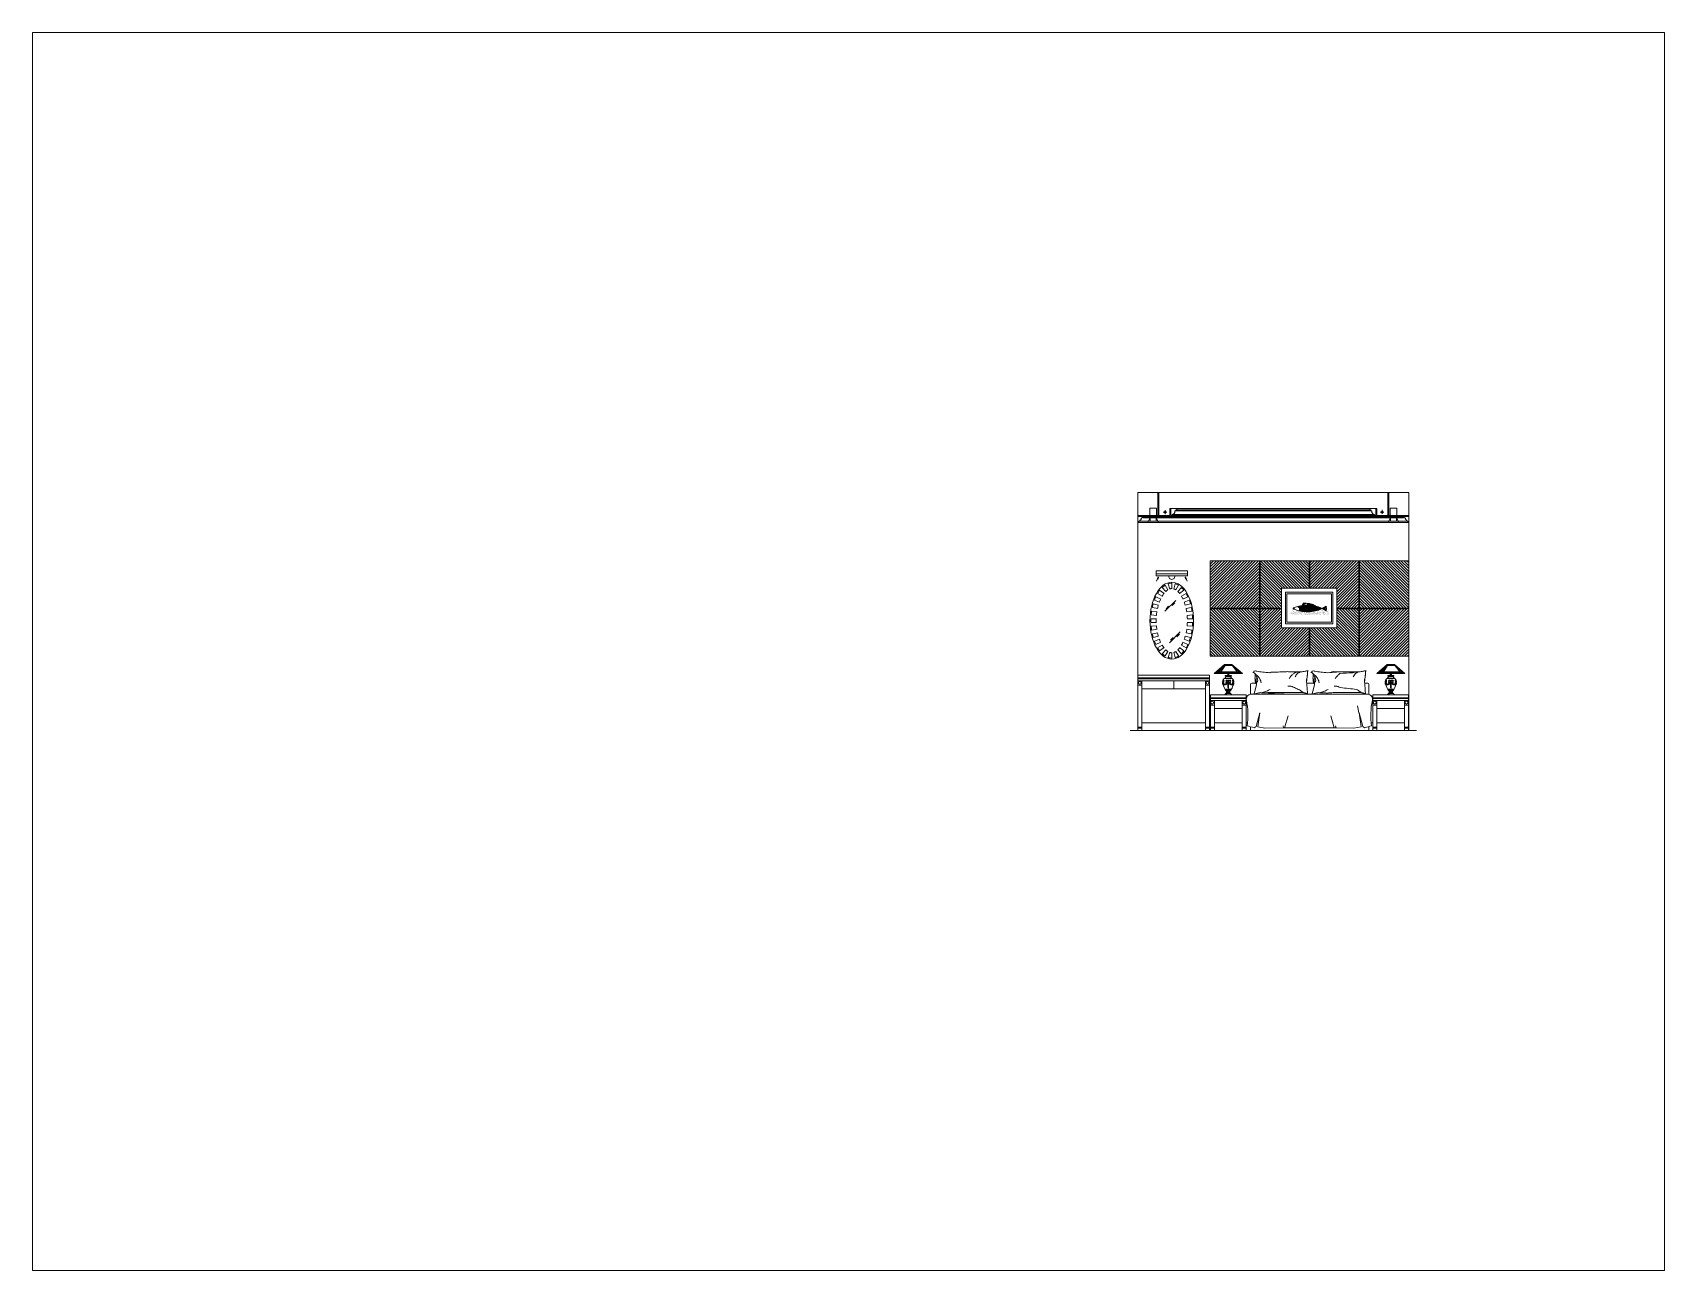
# Paper-space layout '配置1' of a CAD drawing. Header units: centimetres. Extents: x 26 to 231, y 20 to 176.
# The model-space entities are those that its viewports show. They can reach past a viewport. Long polylines and large blocks are cut down to what shows.
import ezdxf

# ---------------------------------------------------------------- set-up
doc = ezdxf.new("R2010")
doc.units = ezdxf.units.CM
doc.layers.add('傢俱', color=7, linetype='Continuous', lineweight=15)

# ---------------------------------------------------------------- blocks, each defined once
blk = doc.blocks.new('天花線板剖面02')
for p, q in [((0, 0), (0, -10)), ((7.5, 0), (0, 0)), ((7.5, -1.9), (7.5, 0)), ((1, -10), (0, -10)), ((1.9, -8.9), (1, -8.9)), ((1, -8.9), (1, -10)), ((2.4, -7.5), (1.9, -7.7)), ((1.9, -7.7), (1.9, -8.9)), ((2.9, -7.3), (2.4, -7.5)), ((3.4, -7.1), (2.9, -7.3)), ((3.8, -6.8), (3.4, -7.1)), ((4.2, -6.4), (3.8, -6.8)), ((4.5, -6), (4.2, -6.4)), ((4.8, -5.6), (4.5, -6)), ((5, -5.1), (4.8, -5.6)), ((5.1, -4.6), (5, -5.1)), ((5.2, -4.1), (5.1, -4.6)), ((5.2, -3.1), (5.2, -3.6)), ((6.4, -3.1), (5.2, -3.1)), ((5.2, -3.6), (5.2, -4.1)), ((6.4, -1.9), (7.5, -1.9)), ((6.4, -1.9), (6.4, -3.1))]:
    blk.add_line(p, q)
blk = doc.blocks.new('天花線板剖面')
for p, q in [((0, 0), (0, -7.5)), ((0, 0), (7.2, 0)), ((0, -7.5), (1, -7.5)), ((1, -7.5), (1, -6.2)), ((1, -6.2), (2.5, -6.2)), ((2.5, -6.2), (2.5, -4.6)), ((2.5, -4.6), (2.7, -4.6)), ((2.7, -4.6), (2.9, -4.6)), ((2.9, -4.6), (3.1, -4.5)), ((3.1, -4.5), (3.3, -4.4)), ((3.3, -4.4), (3.5, -4.3)), ((3.5, -4.3), (3.7, -4.2)), ((3.7, -4.2), (3.8, -4)), ((3.8, -4), (3.9, -3.9)), ((3.9, -3.9), (4, -3.7)), ((4, -3.5), (4.1, -3.3)), ((4, -3.7), (4, -3.5)), ((4.1, -2.7), (4.2, -2.5)), ((4.1, -2.9), (4.1, -2.7)), ((4.1, -3.1), (4.1, -2.9)), ((4.1, -3.3), (4.1, -3.1)), ((4.2, -2.5), (4.3, -2.3)), ((4.3, -2.3), (4.4, -2.1)), ((4.4, -2.1), (4.5, -2)), ((4.5, -2), (4.7, -1.8)), ((4.7, -1.8), (4.8, -1.7)), ((4.8, -1.7), (5, -1.6)), ((5, -1.6), (5.2, -1.6)), ((5.2, -1.6), (5.4, -1.5)), ((5.4, -1.5), (5.6, -1.5)), ((5.6, -1.5), (6.4, -1.5)), ((6.4, -1.5), (6.4, -0.8)), ((6.4, -0.8), (7.2, -0.8)), ((7.2, -0.8), (7.2, 0))]:
    blk.add_line(p, q)
blk = doc.blocks.new('燈剖面示意')
for p, q in [((-2.3, 0), (-1.2, 0)), ((-1.2, 0), (1.2, 0)), ((0, -2.3), (0, 2.8)), ((1.2, 0), (2.4, 0))]:
    blk.add_line(p, q)
for start, end in [(0, 180), (180, 0)]:
    blk.add_arc((0, 0), 1.2, start, end)
blk = doc.blocks.new('筒燈立面')
for p, q in [((-5, 0), (-5, -0.5)), ((-4.1, 0), (-5, 0)), ((4.1, 10.5), (-4.1, 10.5)), ((-4.1, 10.5), (-4.1, 0)), ((-4.1, 0), (4.1, 0)), ((4.1, 0), (4.1, 10.5)), ((4.1, 0), (5, 0)), ((5, -0.5), (5, 0)), ((-4.3, -2.1), (-6.4, -6.8)), ((-5, -0.5), (5, -0.5)), ((-3.8, -2.6), (-3.9, -5.1)), ((3.8, -2.6), (3.9, -5.1)), ((4.3, -2.1), (6.4, -6.8))]:
    blk.add_line(p, q)
blk = doc.blocks.new('雙親床組')
at = {"color": 7}
for p, q in [((-125.2, 45), (-125.2, 0)), ((-80.2, 45), (-125.2, 45)), ((-80.2, 41.4), (-125.2, 41.4)), ((124.6, 45), (79.6, 45)), ((124.6, 41.4), (79.6, 41.4)), ((124.6, 45), (124.6, 0)), ((-80.2, 40.5), (-125.2, 40.5)), ((-80.2, 37.8), (-125.2, 37.8)), ((-120.2, 32.3), (-125.2, 32.3)), ((-120.2, 37.8), (-120.2, 0)), ((-85.2, 27.8), (-120.2, 27.8)), ((124.6, 40.5), (79.6, 40.5)), ((124.6, 37.8), (79.6, 37.8)), ((119.6, 27.8), (84.6, 27.8)), ((119.6, 37.8), (119.6, 0)), ((124.6, 32.3), (119.6, 32.3)), ((-120.2, 4.3), (-125.2, 4.3)), ((-120.2, 3.1), (-125.2, 3.1)), ((-125.2, 0), (-120.2, 0)), ((124.6, 4.3), (119.6, 4.3)), ((124.6, 3.1), (119.6, 3.1)), ((119.6, 0), (124.6, 0))]:
    blk.add_line(p, q, dxfattribs=at)
at = {"color": 7, "linetype": 'ByBlock'}
for p, q in [((-80.2, 45), (-80.2, 0)), ((-74.5, 58.5), (-74.5, 46)), ((73.3, 46), (-74.2, 46)), ((-73, 60), (-67.1, 60)), ((-3.8, 60), (-1.5, 60)), ((6, 60), (-2.4, 60)), ((73, 60), (69.3, 60)), ((74.5, 58.5), (74.5, 45.8)), ((79.6, 45), (79.6, 0)), ((-85.2, 37.8), (-85.2, 0)), ((-80.2, 32.3), (-85.2, 32.3)), ((61.9, 22.5), (60, 31.1)), ((84.6, 32.3), (79.6, 32.3)), ((84.6, 37.8), (84.6, 0)), ((-80.2, 4.3), (-85.2, 4.3)), ((-80.2, 3.1), (-85.2, 3.1)), ((-85.2, 0), (-80.2, 0)), ((-74.5, 4.9), (-74.5, 0)), ((74.5, 5.2), (74.5, 0)), ((84.6, 4.3), (79.6, 4.3)), ((84.6, 3.1), (79.6, 3.1)), ((79.6, 0), (84.6, 0))]:
    blk.add_line(p, q, dxfattribs=at)
at = {"lineweight": 18, "ltscale": 0.05}
blk.add_line((-74.5, 0), (74.5, 0), dxfattribs=at)
at = {"color": 7, "linetype": 'ByBlock'}
for points in [[(-68.7, 71.4, 0.263368), (-71.5, 73.2, 0.494818), (-70.6, 75.1, 0.049225), (-68.9, 75.3, 0.036831), (-66.5, 75.1, 0.031893), (-62.7, 74.3, -0.035782), (-59.3, 73.6, -0.032941), (-50.3, 73, -0.233177), (-49.2, 73.6, -0.003617), (-30.5, 74.1, 0.033397), (-28.4, 74.4, 0.03204), (-24.7, 74.3, -0.018442), (-18.3, 74, -0.010837), (-11.8, 74.1, -0.014624), (-7, 74.4, -0.111249), (-4.8, 75.1, 0.153708), (-3.1, 75.5, 0.076444), (-2.3, 75.3, 0.215512), (-2.1, 75.1, 0.585858), (-2.4, 74.8, -0.363489), (-2.9, 74.6, -0.191716), (-2.9, 73.4, 0.129675), (-2.7, 71.7, 0.01735), (-3, 70.1, -0.019326), (-3.3, 68.5, -0.018818), (-3.9, 61.7, -0.037668), (-4, 65.1, -0.006204), (-3.9, 61.8, -0.001963), (-3.3, 51.1, -0.028341), (-2.8, 47.5, 0.117014), (-2.9, 46.6, 0.36606), (-3, 46.5, 0.03973), (-4.4, 46.7, 0.048309), (-5.8, 47.3, -0.062981), (-6.8, 47.7, -0.04058), (-9.2, 48, -0.014345), (-15.9, 48.2, -0.005484), (-28.4, 48.2, -0.002795), (-53, 47.9, -0.0018), (-32.3, 47.6, 0.001908), (-51.8, 47.3, 0.06251), (-57.6, 47.8, -0.078669), (-62.1, 48, -0.047825), (-64.3, 47.5, 0.034494), (-67.4, 46.7, 0.023571), (-70, 46.4, 0.510228), (-70.1, 46.6), (-69.3, 49.6), (-67.2, 57.8, -0.073041), (-67, 59.8, -0.023305), (-67.6, 65.9, -0.005996), (-68, 58.8, 0.01097), (-68.8, 62.6, 0.042281), (-69, 66.1, 0.027201), (-68.8, 71.4)], [(-68.9, 69.8, 0.05369), (-67.5, 68.5, 0.070312), (-66.7, 67.2, 0.015448), (-66.3, 66.4, 0.013244), (-65.9, 65.4, 0.082127), (-65.6, 63.5, 0.064164), (-65.9, 61.2)], [(-68.8, 71.4, 0.077379), (-65.3, 68.8, 0.077379), (-62.7, 65.4, 0.047525), (-61.7, 62.9, 0.047525), (-61.2, 60.3)], [(-16.4, 74, -0.027842), (-18.7, 72.9, -0.048685), (-20, 72.1, -0.023666), (-22.8, 69.7, -0.031223), (-24.7, 67.6, -0.046801), (-25.2, 66.8, -0.023191), (-26, 65.2)], [(-8.2, 74.6, -0.088153), (-11.6, 74.2, -0.088153), (-14.7, 72.7, -0.077547), (-16.9, 70.5, -0.077547), (-18.3, 67.8)], [(4.3, 71.4, 0.263368), (1.5, 73.2, 0.494818), (2.5, 75.1, 0.049225), (4.2, 75.3, 0.036831), (6.6, 75.1, 0.031893), (10.4, 74.3, -0.035782), (13.8, 73.6, -0.032941), (22.7, 73, -0.026564), (33.9, 73.6, -0.010819), (27.6, 74.1, 0.033397), (29.6, 74.4, 0.03204), (33.3, 74.3, -0.00554), (54.8, 74, -0.010837), (61.3, 74.1, -0.014624), (66, 74.4, -0.111249), (68.3, 75.1, 0.153708), (70, 75.5, 0.076444), (70.7, 75.3, 0.215512), (70.9, 75.1, 0.585858), (70.7, 74.8, -0.363489), (70.2, 74.6, -0.191716), (70.2, 73.4, 0.129675), (70.4, 71.7, 0.01735), (70.1, 70.1, -0.019326), (69.8, 68.5, -0.018818), (69.1, 61.7, -0.037668), (69.1, 65.1, -0.006204), (69.2, 61.8, -0.001963), (69.8, 51.1, -0.028341), (70.2, 47.5, 0.117014), (70.2, 46.6, 0.36606), (70, 46.5, 0.03973), (68.7, 46.7, 0.048309), (67.3, 47.3, -0.062981), (66.2, 47.7, -0.04058), (63.9, 48, -0.014345), (57.2, 48.2, -0.002498), (29.7, 48.2, -0.14072), (30.1, 47.9, -0.008762), (25.8, 47.6, 0.008153), (21.2, 47.3, 0.06251), (15.5, 47.8, -0.078669), (11, 48, -0.047825), (8.7, 47.5, 0.034494), (5.6, 46.7, 0.023571), (3.1, 46.4, 0.510228), (3, 46.6), (3.8, 49.6), (5.8, 57.8, -0.073041), (6, 59.8, -0.023305), (5.5, 65.9, -0.005996), (5.1, 58.8, 0.01097), (4.3, 62.6, 0.042281), (4, 66.1, 0.027201), (4.3, 71.4)], [(4.2, 69.8, 0.05369), (5.6, 68.5, 0.070312), (6.4, 67.2, 0.015448), (6.8, 66.4, 0.013244), (7.2, 65.4, 0.082127), (7.5, 63.5, 0.064164), (7.2, 61.2)], [(4.3, 71.4, 0.077379), (7.8, 68.8, 0.077379), (10.3, 65.4, 0.047525), (11.3, 62.9, 0.047525), (11.8, 60.3)], [(56.7, 74, -0.027842), (54.3, 72.9, -0.004463), (38.1, 72.1, -0.023666), (35.3, 69.7, -0.031223), (33.4, 67.6, -0.046801), (32.9, 66.8, -0.023191), (32.1, 65.2)], [(64.9, 74.6, -0.088153), (61.5, 74.2, -0.088153), (58.3, 72.7, -0.077547), (56.2, 70.5, -0.077547), (54.8, 67.8)], [(-74.2, 46, 0.450814), (-79.8, 38.3, -0.085969), (-78.8, 6, -0.008376), (-70.1, 3.7), (-67.7, 5.2), (-63, 22.5), (-65.6, 4.8), (-56.4, 3.1), (-31.9, 3.7), (-27.3, 18.5)], [(-59.7, 48, -0.009729), (-57, 48.9, -0.009729), (-54.3, 49.9, -0.007971), (-52.1, 50.8, -0.007971), (-50, 51.8)], [(-7.8, 47.9, -0.016108), (-11.7, 50.5, -0.024599), (-14.4, 52, -0.009477), (-19.3, 54.3, -0.015937), (-22.2, 55.6, -0.072521), (-23.9, 55.9, -0.033339), (-27.5, 55.9)], [(13.4, 48, -0.009729), (16.1, 48.9, -0.009729), (18.8, 49.9, -0.007971), (21, 50.8, -0.007971), (23.1, 51.8)], [(73.3, 46, -0.450814), (78.9, 38.3, 0.085969), (77.9, 6, 0.008376), (69.2, 3.7), (66.8, 5.2), (62.1, 22.5), (64.7, 4.8), (55.5, 3.1), (30.9, 3.7), (26.4, 18.5)], [(65.3, 47.9, -0.016108), (61.4, 50.5, -0.024599), (58.7, 52, -0.002568), (38.8, 54.3, -0.015937), (35.8, 55.6, -0.072521), (34.2, 55.9, -0.033339), (30.6, 55.9)]]:
    blk.add_lwpolyline(points, format="xyb", dxfattribs=at)
blk.add_lwpolyline([(32.6, 6.2), (33.2, 3.6), (-33.1, 3.6), (-33.5, 6)], dxfattribs=at)
at = {"color": 7}
for centre in [(-122.9, 35.3), (-82.7, 35.3), (82, 35.3), (122.1, 35.3)]:
    blk.add_circle(centre, 1.8, dxfattribs=at)
at = {"color": 7, "linetype": 'ByBlock'}
for centre, start, end in [((-73, 58.5), 90, 180), ((73, 58.5), 0, 90)]:
    blk.add_arc(centre, 1.5, start, end, dxfattribs=at)
blk = doc.blocks.new('雙親房化妝檯')
at = {"color": 7}
for p, q in [((23, 197.5), (62.2, 197.5)), ((25.4, 193.7), (23.3, 188.2)), ((25.9, 193.5), (25.4, 190.7)), ((40.2, 178.5), (38.2, 185.1)), ((42.6, 178.9), (42.6, 185.8)), ((45, 178.5), (47, 185.1)), ((59.6, 193.5), (60, 190.7)), ((60, 193.7), (62.1, 188.2)), ((28.7, 165.9), (22.5, 168.8)), ((30.6, 169.5), (24.7, 173)), ((32.8, 172.7), (27.3, 176.9)), ((35.2, 175.4), (30.5, 180.4)), ((37.7, 177.4), (34.1, 183.2)), ((47.5, 177.4), (51.1, 183.2)), ((50.1, 175.4), (54.8, 180.4)), ((52.5, 172.7), (57.9, 176.9)), ((54.7, 169.5), (60.5, 173)), ((56.5, 165.9), (62.7, 168.8)), ((23.5, 145.2), (16.7, 145.8)), ((24, 149.6), (17.2, 150.6)), ((24.8, 153.8), (18.1, 155.3)), ((25.8, 158), (19.2, 159.9)), ((27.1, 162.1), (20.7, 164.4)), ((47.7, 164.2), (33.9, 150.4)), ((38.6, 156.9), (35.3, 153.7)), ((46.5, 161), (43.2, 157.7)), ((58.1, 162.1), (64.6, 164.4)), ((59.4, 158), (66, 159.9)), ((60.5, 153.8), (67.2, 155.3)), ((61.2, 149.6), (68, 150.6)), ((61.8, 145.2), (68.6, 145.8)), ((23.2, 140.8), (16.4, 141)), ((23.2, 136.4), (16.4, 136.2)), ((23.5, 132), (16.7, 131.5)), ((24, 127.7), (17.2, 126.7)), ((24.8, 123.4), (18.1, 122)), ((53.3, 124.6), (39.5, 110.8)), ((60.5, 123.4), (67.2, 122)), ((61.2, 127.7), (68, 126.7)), ((61.8, 132), (68.6, 131.5)), ((62, 140.8), (68.9, 141)), ((62, 136.4), (68.9, 136.2)), ((25.8, 119.2), (19.2, 117.4)), ((27.1, 115.2), (20.7, 112.8)), ((28.7, 111.3), (22.5, 108.4)), ((30.6, 107.8), (24.7, 104.3)), ((32.8, 104.6), (27.3, 100.4)), ((44.2, 117.3), (40.9, 114.1)), ((52.1, 121.4), (48.8, 118.1)), ((52.5, 104.6), (57.9, 100.4)), ((54.7, 107.8), (60.5, 104.3)), ((56.5, 111.3), (62.7, 108.4)), ((58.1, 115.2), (64.6, 112.8)), ((59.4, 119.2), (66, 117.4)), ((35.2, 101.9), (30.5, 96.9)), ((37.7, 99.9), (34.1, 94.1)), ((40.2, 98.7), (38.2, 92.2)), ((42.6, 98.3), (42.6, 91.5)), ((45, 98.7), (47, 92.2)), ((47.5, 99.9), (51.1, 94.1)), ((50.1, 101.9), (54.8, 96.9)), ((0, 70), (0, 0)), ((90, 70), (0, 70)), ((90, 66.4), (0, 66.4)), ((90, 65.5), (0, 65.5)), ((90, 62.8), (0, 62.8)), ((5, 62.8), (5, 0)), ((45, 52.8), (45, 62.8)), ((85, 62.8), (85, 0)), ((90, 70), (90, 0)), ((5, 57.2), (0, 57.2)), ((85, 52.8), (5, 52.8)), ((90, 57.2), (85, 57.2)), ((5, 4.3), (0, 4.3)), ((5, 3.1), (0, 3.1)), ((0, 0), (5, 0)), ((90, 4.3), (85, 4.3)), ((90, 3.1), (85, 3.1)), ((85, 0), (90, 0))]:
    blk.add_line(p, q, dxfattribs=at)
at = {"color": 7, "ltscale": 100}
for p in [(0, 70), (90, 0)]:
    blk.add_line(p, (90, 70), dxfattribs=at)
at = {"color": 7}
blk.add_lwpolyline([(23, 194.9), (62.2, 194.9), (62.2, 201.5), (23, 201.5)], close=True, dxfattribs=at)
for centre in [(2.3, 60.2), (87.5, 60.2)]:
    blk.add_circle(centre, 1.8, dxfattribs=at)
blk.add_arc((42.6, 194.5), 3.84, 173.3719, 6.6281, dxfattribs=at)
blk.add_ellipse((42.6, 138.6), major_axis=(0, -48.4), ratio=0.568618, dxfattribs=at)
for points, knots in [([(42.6, 185.8), (42.3, 185.8), (42, 185.8), (40.6, 185.7), (39.6, 185.5), (38.4, 185.2), (38.3, 185.1), (38.2, 185.1)], [3.1415928, 3.1415928, 3.1415928, 3.1415928, 3.1783617, 3.1783617, 3.3020917, 3.3020917, 3.3163824, 3.3163824, 3.3163824, 3.3163824]), ([(51.1, 183.2), (51.1, 183.2), (51, 183.2), (50, 183.9), (49, 184.4), (47.6, 184.9), (47.3, 185), (47, 185.1)], [2.8013337, 2.8013337, 2.8013337, 2.8013337, 2.8071716, 2.8071716, 2.9309016, 2.9309016, 2.9668036, 2.9668036, 2.9668036, 2.9668036]), ([(22.5, 168.8), (22.4, 168.6), (22.3, 168.3), (21.6, 166.9), (21.1, 165.7), (20.7, 164.4)], [4.0246483, 4.0246483, 4.0246483, 4.0246483, 4.0444717, 4.0444717, 4.1395075, 4.1395075, 4.1395075, 4.1395075]), ([(27.3, 176.9), (27.2, 176.7), (27, 176.5), (26.1, 175.2), (25.4, 174.2), (24.7, 173)], [3.7740051, 3.7740051, 3.7740051, 3.7740051, 3.7970117, 3.7970117, 3.9034302, 3.9034302, 3.9034302, 3.9034302]), ([(28.6, 166), (28, 164.9), (27.5, 163.7), (27, 162.3), (27, 162.2), (27, 162.1)], [4.0246484, 4.0246484, 4.0246484, 4.0246484, 4.1302352, 4.1302352, 4.1395076, 4.1395076, 4.1395076, 4.1395076]), ([(32.6, 172.8), (32.3, 172.4), (32.1, 172.1), (31.4, 171), (30.9, 170.4), (30.5, 169.6), (30.5, 169.6), (30.4, 169.6)], [3.7740051, 3.7740051, 3.7740051, 3.7740051, 3.8227555, 3.8227555, 3.9007528, 3.9007528, 3.9034303, 3.9034303, 3.9034303, 3.9034303]), ([(34.1, 183.2), (33.5, 182.8), (33, 182.5), (31.8, 181.5), (31.1, 181), (30.5, 180.4)], [3.4818503, 3.4818503, 3.4818503, 3.4818503, 3.5495517, 3.5495517, 3.6341875, 3.6341875, 3.6341875, 3.6341875]), ([(37.6, 177.5), (37.5, 177.4), (37.3, 177.3), (36.7, 176.9), (36.3, 176.6), (35.6, 176), (35.3, 175.7), (35.1, 175.5)], [3.4818502, 3.4818502, 3.4818502, 3.4818502, 3.5107662, 3.5107662, 3.5887635, 3.5887635, 3.6341875, 3.6341875, 3.6341875, 3.6341875]), ([(42.6, 179.1), (42.4, 179.1), (42.1, 179.1), (41.5, 179), (41.1, 179), (40.6, 178.8), (40.4, 178.8), (40.2, 178.7)], [3.1415924, 3.1415924, 3.1415924, 3.1415924, 3.1987769, 3.1987769, 3.2767742, 3.2767742, 3.3163804, 3.3163804, 3.3163804, 3.3163804]), ([(47.6, 177.5), (47.2, 177.8), (46.8, 178), (46, 178.4), (45.5, 178.6), (45.1, 178.7), (45.1, 178.7), (45.1, 178.7)], [2.8013354, 2.8013354, 2.8013354, 2.8013354, 2.8719899, 2.8719899, 2.9647849, 2.9647849, 2.9668027, 2.9668027, 2.9668027, 2.9668027]), ([(52.6, 172.8), (52.1, 173.4), (51.6, 174), (50.8, 174.9), (50.5, 175.2), (50.2, 175.5)], [2.5091808, 2.5091808, 2.5091808, 2.5091808, 2.5936048, 2.5936048, 2.6489984, 2.6489984, 2.6489984, 2.6489984]), ([(57.9, 176.9), (57.5, 177.4), (57.2, 177.8), (56.1, 179), (55.5, 179.7), (54.8, 180.4)], [2.5091808, 2.5091808, 2.5091808, 2.5091808, 2.5597116, 2.5597116, 2.6489977, 2.6489977, 2.6489977, 2.6489977]), ([(56.7, 166), (56.2, 167.1), (55.6, 168.2), (54.9, 169.3), (54.9, 169.5), (54.8, 169.6)], [2.2585369, 2.2585369, 2.2585369, 2.2585369, 2.3661293, 2.3661293, 2.3797551, 2.3797551, 2.3797551, 2.3797551]), ([(17.2, 150.6), (17, 149.3), (16.9, 148.1), (16.7, 146.5), (16.7, 146.1), (16.7, 145.8)], [4.4594973, 4.4594973, 4.4594973, 4.4594973, 4.5393918, 4.5393918, 4.5613538, 4.5613538, 4.5613538, 4.5613538]), ([(19.2, 159.9), (19, 159.3), (18.9, 158.7), (18.5, 157.2), (18.3, 156.2), (18.1, 155.3)], [4.2494994, 4.2494994, 4.2494994, 4.2494994, 4.2919318, 4.2919318, 4.3558301, 4.3558301, 4.3558301, 4.3558301]), ([(23.8, 149.6), (23.8, 149.4), (23.8, 149.2), (23.6, 147.7), (23.4, 146.5), (23.3, 145.2)], [4.4594973, 4.4594973, 4.4594973, 4.4594973, 4.4744587, 4.4744587, 4.5613538, 4.5613538, 4.5613538, 4.5613538]), ([(59.6, 158.1), (59.3, 159.1), (59, 160), (58.6, 161.4), (58.4, 161.8), (58.3, 162.1)], [2.033686, 2.033686, 2.033686, 2.033686, 2.111659, 2.111659, 2.1436779, 2.1436779, 2.1436779, 2.1436779]), ([(61.4, 149.6), (61.4, 149.7), (61.4, 149.8), (61.2, 151.2), (60.9, 152.6), (60.6, 153.9)], [1.823688, 1.823688, 1.823688, 1.823688, 1.8301939, 1.8301939, 1.9273551, 1.9273551, 1.9273551, 1.9273551]), ([(62.2, 140.8), (62.1, 141.8), (62.1, 142.8), (62, 144.3), (62, 144.8), (61.9, 145.2)], [1.6210265, 1.6210265, 1.6210265, 1.6210265, 1.6894613, 1.6894613, 1.7218315, 1.7218315, 1.7218315, 1.7218315]), ([(66, 159.9), (65.8, 160.9), (65.5, 161.9), (65, 163.4), (64.8, 163.9), (64.6, 164.4)], [2.0336862, 2.0336862, 2.0336862, 2.0336862, 2.1036969, 2.1036969, 2.143678, 2.143678, 2.143678, 2.143678]), ([(68.9, 141), (68.8, 141.4), (68.8, 141.9), (68.8, 143.5), (68.7, 144.6), (68.6, 145.8)], [1.6210264, 1.6210264, 1.6210264, 1.6210264, 1.6476822, 1.6476822, 1.7218316, 1.7218316, 1.7218316, 1.7218316]), ([(16.4, 141), (16.4, 141), (16.4, 141), (16.3, 139.4), (16.3, 137.8), (16.4, 136.2)], [4.6621589, 4.6621589, 4.6621589, 4.6621589, 4.6631218, 4.6631218, 4.7626191, 4.7626191, 4.7626191, 4.7626191]), ([(16.7, 131.5), (16.7, 130.7), (16.8, 130), (17, 128.4), (17.1, 127.5), (17.2, 126.7)], [4.8634242, 4.8634242, 4.8634242, 4.8634242, 4.9105818, 4.9105818, 4.9652807, 4.9652807, 4.9652807, 4.9652807]), ([(23.1, 140.8), (23.1, 140.2), (23, 139.6), (23, 138.1), (23, 137.3), (23.1, 136.4)], [4.6621589, 4.6621589, 4.6621589, 4.6621589, 4.703941, 4.703941, 4.7626191, 4.7626191, 4.7626191, 4.7626191]), ([(23.3, 132), (23.4, 131), (23.5, 130), (23.7, 128.6), (23.8, 128.1), (23.8, 127.7)], [4.8634242, 4.8634242, 4.8634242, 4.8634242, 4.9334234, 4.9334234, 4.9652806, 4.9652806, 4.9652806, 4.9652806]), ([(24.6, 123.4), (24.9, 122.1), (25.2, 120.9), (25.5, 119.5), (25.6, 119.3), (25.6, 119.2)], [5.0689477, 5.0689477, 5.0689477, 5.0689477, 5.1629058, 5.1629058, 5.1752784, 5.1752784, 5.1752784, 5.1752784]), ([(60.6, 123.4), (60.9, 124.6), (61.1, 125.9), (61.4, 127.3), (61.4, 127.5), (61.4, 127.7)], [1.2142376, 1.2142376, 1.2142376, 1.2142376, 1.3048878, 1.3048878, 1.3179047, 1.3179047, 1.3179047, 1.3179047]), ([(67.2, 122), (67.2, 122.3), (67.3, 122.5), (67.6, 124.1), (67.8, 125.4), (68, 126.7)], [1.2142376, 1.2142376, 1.2142376, 1.2142376, 1.2316997, 1.2316997, 1.3179047, 1.3179047, 1.3179047, 1.3179047]), ([(68.6, 131.5), (68.7, 132.6), (68.8, 133.8), (68.8, 135.4), (68.8, 135.8), (68.9, 136.2)], [1.419761, 1.419761, 1.419761, 1.419761, 1.4956773, 1.4956773, 1.5205662, 1.5205662, 1.5205662, 1.5205662]), ([(18.1, 122), (18.3, 120.7), (18.7, 119.4), (19.1, 117.9), (19.1, 117.6), (19.2, 117.4)], [5.0689478, 5.0689478, 5.0689478, 5.0689478, 5.1580418, 5.1580418, 5.1752785, 5.1752785, 5.1752785, 5.1752785]), ([(24.7, 104.3), (24.8, 104.2), (24.8, 104.1), (25.6, 102.7), (26.5, 101.5), (27.3, 100.4)], [5.5213477, 5.5213477, 5.5213477, 5.5213477, 5.5292319, 5.5292319, 5.6507726, 5.6507726, 5.6507726, 5.6507726]), ([(27, 115.1), (27.4, 113.9), (27.9, 112.7), (28.5, 111.4), (28.5, 111.4), (28.6, 111.3)], [5.2852704, 5.2852704, 5.2852704, 5.2852704, 5.3923881, 5.3923881, 5.4001296, 5.4001296, 5.4001296, 5.4001296]), ([(30.4, 107.7), (31, 106.8), (31.6, 105.9), (32.3, 104.9), (32.5, 104.7), (32.6, 104.5)], [5.5213478, 5.5213478, 5.5213478, 5.5213478, 5.6218705, 5.6218705, 5.6507735, 5.6507735, 5.6507735, 5.6507735]), ([(50.2, 101.8), (50.3, 101.9), (50.4, 102), (50.9, 102.5), (51.3, 102.9), (52, 103.7), (52.3, 104.1), (52.6, 104.5)], [0.4925952, 0.4925952, 0.4925952, 0.4925952, 0.5102381, 0.5102381, 0.5831292, 0.5831292, 0.6324118, 0.6324118, 0.6324118, 0.6324118]), ([(54.8, 107.7), (54.9, 107.9), (55.1, 108.2), (55.7, 109.3), (56.2, 110.3), (56.7, 111.3)], [0.7618374, 0.7618374, 0.7618374, 0.7618374, 0.789346, 0.789346, 0.8830557, 0.8830557, 0.8830557, 0.8830557]), ([(58.3, 115.1), (58.7, 116.3), (59.1, 117.6), (59.5, 119), (59.6, 119.1), (59.6, 119.2)], [0.997915, 0.997915, 0.997915, 0.997915, 1.0986711, 1.0986711, 1.1079069, 1.1079069, 1.1079069, 1.1079069]), ([(60.5, 104.3), (60.7, 104.5), (60.8, 104.7), (61.6, 106.1), (62.2, 107.2), (62.7, 108.4)], [0.7618375, 0.7618375, 0.7618375, 0.7618375, 0.7838089, 0.7838089, 0.8830557, 0.8830557, 0.8830557, 0.8830557]), ([(64.6, 112.8), (64.6, 113), (64.7, 113.1), (65.2, 114.6), (65.6, 115.9), (66, 117.4)], [0.9979149, 0.9979149, 0.9979149, 0.9979149, 1.0077543, 1.0077543, 1.1079069, 1.1079069, 1.1079069, 1.1079069]), ([(30.5, 96.9), (31.3, 96.1), (32.2, 95.4), (33.4, 94.5), (33.8, 94.3), (34.1, 94.1)], [5.79059, 5.79059, 5.79059, 5.79059, 5.9004219, 5.9004219, 5.9429274, 5.9429274, 5.9429274, 5.9429274]), ([(35.1, 101.8), (35.3, 101.5), (35.5, 101.3), (36.3, 100.7), (36.8, 100.3), (37.4, 99.9), (37.5, 99.8), (37.6, 99.7)], [5.7905911, 5.7905911, 5.7905911, 5.7905911, 5.8292862, 5.8292862, 5.9219608, 5.9219608, 5.9429279, 5.9429279, 5.9429279, 5.9429279]), ([(38.2, 92.2), (38.5, 92.1), (38.9, 92), (40.2, 91.6), (41.3, 91.5), (42.4, 91.5), (42.5, 91.5), (42.6, 91.5)], [6.1083965, 6.1083965, 6.1083965, 6.1083965, 6.1478819, 6.1478819, 6.2716119, 6.2716119, 6.2831853, 6.2831853, 6.2831853, 6.2831853]), ([(40.2, 98.6), (40.6, 98.4), (41.1, 98.3), (41.9, 98.2), (42.2, 98.2), (42.6, 98.2)], [6.1083953, 6.1083953, 6.1083953, 6.1083953, 6.1999846, 6.1999846, 6.2831853, 6.2831853, 6.2831853, 6.2831853]), ([(45.1, 98.6), (45.3, 98.6), (45.5, 98.7), (46.1, 98.9), (46.4, 99.1), (47.1, 99.4), (47.3, 99.6), (47.6, 99.7)], [0.1747883, 0.1747883, 0.1747883, 0.1747883, 0.2186735, 0.2186735, 0.2915646, 0.2915646, 0.340258, 0.340258, 0.340258, 0.340258]), ([(47, 92.2), (47.4, 92.3), (47.9, 92.4), (49.2, 93), (50.1, 93.4), (51.1, 94), (51.1, 94), (51.1, 94.1)], [0.174789, 0.174789, 0.174789, 0.174789, 0.2239454, 0.2239454, 0.3359181, 0.3359181, 0.340259, 0.340259, 0.340259, 0.340259]), ([(54.8, 96.9), (55.3, 97.4), (55.8, 97.9), (56.8, 99.1), (57.4, 99.7), (57.9, 100.4)], [0.492595, 0.492595, 0.492595, 0.492595, 0.5598635, 0.5598635, 0.6324124, 0.6324124, 0.6324124, 0.6324124])]:
    blk.add_open_spline(points, degree=3, knots=knots, dxfattribs=at)
for points in [[(62.7, 168.8), (62.1, 170.3), (61.3, 171.7), (60.5, 173)], [(25.6, 158.1), (25.3, 156.7), (24.9, 155.3), (24.6, 153.9)], [(68, 150.6), (67.8, 152.2), (67.5, 153.7), (67.2, 155.3)], [(61.9, 132), (62, 133.5), (62.1, 135), (62.2, 136.4)], [(20.7, 112.8), (21.2, 111.3), (21.8, 109.8), (22.5, 108.4)]]:
    blk.add_open_spline(points, degree=3, dxfattribs=at)
blk = doc.blocks.new('掛畫03')
at = {"color": 7}
for p, q in [((-35, 50), (35, 50)), ((-35, 0), (-35, 50)), ((-30, 45), (30, 45)), ((-30, 5), (-30, 45)), ((-28, 43), (28, 43)), ((-28, 7), (-28, 43)), ((28, 43), (28, 7)), ((30, 45), (30, 5)), ((35, 50), (35, 0)), ((-20.7, 21.3), (-20.7, 21.3)), ((-20.1, 20.9), (-20.1, 20.9)), ((-20.1, 20.7), (-20.1, 20.7)), ((-19.6, 20.9), (-19.6, 20.9)), ((-16, 21.3), (-16, 21.3)), ((-15.6, 22), (-15.6, 22)), ((-15.6, 20.9), (-15.6, 20.9)), ((-15.4, 20.9), (-15.4, 20.9)), ((-14.1, 20.6), (-14.1, 20.6)), ((-12.5, 26.9), (-12.2, 27.6)), ((-12.3, 21.3), (-12.4, 21.3)), ((-9.3, 20.6), (-12.2, 27.5)), ((-12.1, 21.1), (-9.1, 28.2)), ((-12.1, 25.8), (-11.2, 27.8)), ((-11.4, 21.1), (-12, 22.5)), ((-11.9, 23.7), (-10, 28.1)), ((-10.2, 20.8), (-11.9, 24.9)), ((-11.7, 20.9), (-11.7, 20.9)), ((-11.3, 21), (-8.2, 28.4)), ((-8.1, 20.4), (-11.2, 27.8)), ((-7.2, 20.3), (-10.4, 27.9)), ((-10.3, 20.8), (-7, 28.5)), ((-9.5, 20.6), (-6.1, 28.6)), ((-6.2, 20.2), (-9.5, 28.1)), ((-8.9, 28.3), (-7.4, 30.9)), ((-5.3, 20.1), (-8.8, 28.2)), ((-8.5, 20.4), (-5, 28.7)), ((-7.7, 20.4), (-4.1, 28.7)), ((-4.2, 20.1), (-7.7, 28.4)), ((-3.3, 20), (-6.9, 28.5)), ((-6.7, 20.2), (-3, 28.8)), ((-5.9, 20.1), (-2.2, 28.8)), ((-2.2, 20), (-5.9, 28.6)), ((-1.4, 20), (-5, 28.7)), ((-4.8, 20.3), (-1.2, 28.7)), ((-4, 20.2), (-0.4, 28.7)), ((-0.4, 20.2), (-4, 28.7)), ((0.4, 20.3), (-3.1, 28.7)), ((-3, 20), (0.7, 28.7)), ((1.5, 20.1), (-2.2, 28.8)), ((-2.2, 20), (1.5, 28.6)), ((2.3, 20.2), (-1.3, 28.8)), ((-1, 20), (2.6, 28.5)), ((3.3, 20.4), (-0.2, 28.7)), ((-0.2, 20.1), (3.4, 28.4)), ((4.1, 20.4), (0.6, 28.7)), ((1, 20.1), (4.4, 28.2)), ((5.2, 20.6), (1.8, 28.6)), ((1.8, 20.2), (5.2, 28.1)), ((6, 20.8), (2.7, 28.5)), ((2.9, 20.3), (6.1, 27.9)), ((3.7, 20.4), (6.9, 27.8)), ((7, 21), (3.8, 28.3)), ((7.7, 21.1), (4.7, 28.2)), ((4.9, 20.6), (7.9, 27.5)), ((8.4, 21.4), (5.6, 28)), ((5.8, 20.8), (8.6, 27.4)), ((9.2, 21.6), (6.6, 27.8)), ((7.1, 21.1), (9.6, 27.1)), ((10, 21.8), (7.6, 27.6)), ((8, 21.3), (10.4, 26.8)), ((10.8, 22.1), (8.6, 27.3)), ((9.2, 21.6), (11.3, 26.5)), ((11.6, 22.3), (9.6, 27.1)), ((10.2, 21.9), (12.1, 26.3)), ((12.4, 22.6), (10.6, 26.7)), ((11.3, 22.2), (12.9, 26)), ((13.1, 22.9), (11.5, 26.4)), ((12.1, 21.3), (12.1, 21.3)), ((12.3, 21.3), (12.3, 21.3)), ((13.8, 23.2), (12.5, 26.1)), ((12.6, 22.7), (13.8, 25.6)), ((12.9, 20.9), (12.9, 20.9)), ((14.5, 23.5), (13.5, 25.7)), ((13.6, 23.1), (14.5, 25.3)), ((15.2, 23.8), (14.5, 25.3)), ((14.6, 23.5), (15.2, 25)), ((14.9, 21.6), (14.9, 21.6)), ((15.2, 21.3), (15.2, 21.3)), ((16.2, 21.4), (16.2, 21.4)), ((17, 21.3), (17, 21.3)), ((17.6, 20.9), (17.6, 20.9)), ((18, 22.8), (18, 22.8)), ((19.4, 22.9), (19.4, 22.9)), ((19.7, 22.7), (19.7, 22.7)), ((20.2, 21.5), (20.2, 21.5)), ((21, 21.4), (21, 21.4)), ((21.7, 21.3), (21.7, 21.3)), ((22.1, 23), (22.1, 23)), ((22.3, 20.9), (22.3, 20.9)), ((24.1, 21.5), (24.1, 21.5)), ((35, 0), (-35, 0)), ((30, 5), (-30, 5)), ((28, 7), (-28, 7)), ((-23.2, 18), (-23.2, 18)), ((-22.9, 18.1), (-22.9, 18.1)), ((-22.9, 17.7), (-22.9, 17.7)), ((-22.5, 19.4), (-22.5, 19.4)), ((-21.6, 16.5), (-21.6, 16.5)), ((-21.5, 19.4), (-21.5, 19.4)), ((-21.4, 16.5), (-21.4, 16.5)), ((-20.8, 18.3), (-20.8, 18.3)), ((-20, 18.4), (-20, 18.4)), ((-19.5, 18), (-19.5, 18)), ((-19.5, 17.5), (-19.5, 17.5)), ((-18.9, 17.1), (-18.9, 17.1)), ((-18.8, 18.6), (-18.8, 18.6)), ((-18.6, 19.3), (-18.6, 19.3)), ((-18.4, 19), (-18.4, 19)), ((-17.8, 19.4), (-17.8, 19.4)), ((-17.6, 19.4), (-17.6, 19.4)), ((-17.6, 16.4), (-17.6, 16.4)), ((-17, 17.8), (-17, 17.8)), ((-16.7, 18.9), (-16.7, 18.9)), ((-16, 19), (-16, 19)), ((-15.5, 18), (-15.5, 18)), ((-15.5, 16.4), (-15.5, 16.4)), ((-14.8, 17.5), (-14.8, 17.5)), ((-14.7, 19.1), (-14.7, 19.1)), ((-14.2, 17.1), (-14.2, 17.1)), ((-13.8, 20.4), (-13.8, 20.4)), ((-13.6, 19.5), (-13.6, 19.5)), ((-13.5, 16.6), (-13.5, 16.6)), ((-13.1, 19.4), (-13.1, 19.4)), ((-12.7, 19.4), (-12.7, 19.4)), ((-12.5, 19.2), (-12.5, 19.2)), ((-11.9, 19.5), (-11.9, 19.5)), ((-11.6, 18), (-11.6, 18)), ((-11, 17.8), (-11, 17.8)), ((-10.7, 17.5), (-10.7, 17.5)), ((-10.6, 19.7), (-10.6, 19.7)), ((-10.1, 17.5), (-10.1, 17.5)), ((-9.6, 19.6), (-9.6, 19.6)), ((-9.5, 16.6), (-9.5, 16.6)), ((-9.4, 17.1), (-9.4, 17.1)), ((-8.6, 19.9), (-8.6, 19.9)), ((-8.4, 19.4), (-8.4, 19.4)), ((-7.8, 20), (-7.8, 20)), ((-7.5, 18.1), (-7.5, 18.1)), ((-6.6, 20.2), (-6.6, 20.2)), ((-6.4, 19.1), (-6.4, 19.1)), ((-6.2, 18.8), (-6.2, 18.8)), ((-5.7, 19.5), (-5.7, 19.5)), ((-5.6, 16.6), (-5.6, 16.6)), ((-5.4, 17.5), (-5.4, 17.5)), ((-5.2, 16.5), (-5.2, 16.5)), ((-4.8, 17.6), (-4.8, 17.6)), ((-4.7, 17.1), (-4.7, 17.1)), ((-3.7, 19.4), (-3.7, 19.4)), ((-3.6, 18.2), (-3.6, 18.2)), ((-3.1, 16.7), (-3.1, 16.7)), ((-2.3, 16.8), (-2.3, 16.8)), ((-1.6, 19.7), (-1.6, 19.7)), ((-1.5, 16.8), (-1.5, 16.8)), ((-1.1, 17), (-1.1, 17)), ((-0.7, 17.5), (-0.7, 17.5)), ((-0.3, 19), (-0.3, 19)), ((0, 17.1), (0, 17.1)), ((0.3, 18.2), (0.3, 18.2)), ((1, 17.3), (1, 17.3)), ((1.1, 19.4), (1.1, 19.4)), ((1.2, 17.6), (1.2, 17.6)), ((1.5, 17.3), (1.5, 17.3)), ((1.7, 17.4), (1.7, 17.4)), ((2.3, 19.7), (2.3, 19.7)), ((2.4, 16.8), (2.4, 16.8)), ((3, 17.5), (3, 17.5)), ((4.1, 17.5), (4.1, 17.5)), ((4.4, 18.3), (4.4, 18.3)), ((4.7, 17.1), (4.7, 17.1)), ((5, 17.8), (5, 17.8)), ((5.8, 19.4), (5.8, 19.4)), ((5.8, 18.9), (5.8, 18.9)), ((5.8, 17.9), (5.8, 17.9)), ((6.1, 18.7), (6.1, 18.7)), ((6.2, 19.7), (6.2, 19.7)), ((6.3, 16.8), (6.3, 16.8)), ((7.1, 18.1), (7.1, 18.1)), ((7.4, 17.5), (7.4, 17.5)), ((8.3, 18.4), (8.3, 18.4)), ((8.8, 17.5), (8.8, 17.5)), ((9.1, 18.4), (9.1, 18.4)), ((9.4, 17.1), (9.4, 17.1)), ((9.9, 18.5), (9.9, 18.5)), ((10.3, 20.2), (10.3, 20.2)), ((10.3, 19.9), (10.3, 19.9)), ((10.4, 17), (10.4, 17)), ((10.5, 19.4), (10.5, 19.4)), ((10.6, 20), (10.6, 20)), ((11.1, 18.6), (11.1, 18.6)), ((11.9, 18.8), (11.9, 18.8)), ((12.2, 18.4), (12.2, 18.4)), ((13.2, 18.9), (13.2, 18.9)), ((13.4, 17.4), (13.4, 17.4)), ((13.5, 17.5), (13.5, 17.5)), ((13.7, 17.1), (13.7, 17.1)), ((14, 19), (14, 19)), ((14.1, 17.1), (14.1, 17.1)), ((14.3, 19.9), (14.3, 19.9)), ((14.4, 17), (14.4, 17)), ((15.2, 19.4), (15.2, 19.4)), ((15.2, 19.2), (15.2, 19.2)), ((16.3, 18.5), (16.3, 18.5)), ((16.5, 20.1), (16.5, 20.1)), ((17.3, 19.4), (17.3, 19.4)), ((18, 18.7), (18, 18.7)), ((18.1, 19.9), (18.1, 19.9)), ((18.1, 19.5), (18.1, 19.5)), ((18.2, 17.5), (18.2, 17.5)), ((18.2, 17), (18.2, 17)), ((18.3, 18.5), (18.3, 18.5)), ((18.9, 17.1), (18.9, 17.1)), ((19.3, 19.7), (19.3, 19.7)), ((19.6, 17.3), (19.6, 17.3)), ((19.9, 19.5), (19.9, 19.5)), ((20.3, 18.6), (20.3, 18.6)), ((21.3, 20), (21.3, 20)), ((22.1, 20.1), (22.1, 20.1)), ((22.2, 20.1), (22.2, 20.1)), ((22.3, 17.1), (22.3, 17.1)), ((22.5, 20.1), (22.5, 20.1)), ((22.8, 19.8), (22.8, 19.8)), ((22.9, 17.5), (22.9, 17.5)), ((23.4, 20.2), (23.4, 20.2)), ((23.6, 17.1), (23.6, 17.1)), ((24.1, 18.6), (24.1, 18.6)), ((24.1, 18.5), (24.1, 18.5)), ((24.6, 19.5), (24.6, 19.5)), ((24.8, 16.5), (24.8, 16.5))]:
    blk.add_line(p, q, dxfattribs=at)
blk.add_circle((-13.6, 25.9), 0.303, dxfattribs=at)
for centre, radius, start, end in [((-20, 23.9), 0.243, 63.7983, 330.1873), ((-19.9, 24.9), 0.188, 56.8257, 258.8994), ((-20.2, 23.2), 1.53, 41.6108, 78.8994), ((-19.3, 25.2), 1.28, 243.7983, 277.2771), ((-2.3, -14), 42.7, 56.4875, 114.1272), ((-2.3, 62.7), 42.7, 245.8656, 303.5125), ((-21.1, 22.4), 2.96, 33.0171, 63.5327), ((-19.3, 25.7), 2, 255.7497, 287.9697), ((-19.2, 24.1), 0.146, 277.2771, 41.6108), ((-18.8, 23.9), 0.146, 295.0921, 33.0171), ((-19.3, 24), 7.07, 337.7876, 29.0491), ((-19.3, 24), 7.37, 337.7876, 28.4321), ((-2.8, 26.4), 5.58, 122.5511, 158.8406), ((-4.1, 7.7), 23.4, 61.4636, 98.1795), ((-5.2, 29.2), 1.22, 73.8301, 210.757), ((-4.7, 31), 0.61, 253.8301, 15.8764), ((-4.5, 30.4), 2.56, 320.9195, 15.1648), ((-11.9, 31.8), 10.7, 343.6845, 355.719), ((3.3, 28.1), 4.7, 143.9374, 171.9855), ((1.2, 29.2), 1.81, 128.9747, 195.0533), ((0.2, 29.4), 0.217, 104.5079, 279.6817), ((-0.1, 30.8), 0.323, 308.9747, 340.8922), ((-0.1, 30.6), 1, 284.5079, 2.6645), ((0.3, 28.5), 0.657, 9.7371, 99.6817), ((2.5, 29.6), 1.47, 144.1679, 226.0172), ((2.4, 29.7), 0.813, 124.9384, 257.5822), ((2.1, 28.6), 0.331, 345.6648, 77.5822), ((3.1, 29), 0.564, 127.5242, 281.3637), ((2.4, 29.9), 0.592, 307.5242, 13.8228), ((3.1, 29.1), 0.649, 281.3637, 8.0138), ((4.1, 29.2), 0.424, 91.9143, 188.0138), ((3.9, 28.7), 0.98, 326.3514, 53.9682), ((3.1, 29.3), 3.03, 334.4588, 351.043), ((7.1, 28), 0.624, 131.8984, 199.7963), ((6.6, 27.4), 0.983, 9.3064, 61.4636), ((7.5, 23.2), 0.0921, 331.6686, 28.3314), ((13.5, 24.7), 0.831, 261.2925, 19.9877), ((16.7, 36), 11.6, 268.8541, 294.8307), ((15.5, 33.2), 8.9, 276.8285, 313.0582), ((17.5, 15.3), 9.19, 61.8638, 95.5933), ((16.7, 17.3), 7.15, 47.9023, 90.8579), ((20.8, 26.4), 0.851, 332.0922, 58.1559), ((21.3, 21.9), 0.305, 251.5632, 47.5057), ((21.8, 22.4), 0.37, 132.4943, 227.5057), ((22, 25.8), 0.487, 152.0922, 220.5882), ((22.1, 24.1), 0.602, 142.8832, 217.1168), ((21, 24.9), 0.797, 322.8832, 40.5882), ((21, 23.3), 0.745, 312.4943, 37.1168)]:
    blk.add_arc(centre, radius, start, end, dxfattribs=at)
blk = doc.blocks.new('檯燈')
at = {"color": 7}
for p, q in [((-4.6, 38.4), (-17.8, 26.9)), ((-17.8, 26.9), (17.8, 26.9)), ((-4.6, 38.4), (-16.6, 26.9)), ((-16.2, 28.3), (16.2, 28.3)), ((-15.3, 29), (15.3, 29)), ((-4.3, 38.4), (-14.8, 26.9)), ((-4, 38.4), (-13, 26.9)), ((-3.2, 38.4), (-10.5, 26.9)), ((-5.8, 37.3), (5.8, 37.3)), ((-4.6, 38.4), (4.6, 38.4)), ((-4.5, 21.2), (4.5, 21.2)), ((-4.5, 21.2), (-4.5, 20.7)), ((-4.5, 20.7), (4.5, 20.7)), ((-3.2, 24.6), (3.2, 24.6)), ((-3.2, 23.7), (3.2, 23.7)), ((-3.2, 23.3), (3.2, 23.3)), ((-0.7, 24.6), (-0.7, 26.9)), ((0, 24.6), (0, 26.9)), ((0.7, 24.6), (0.7, 26.9)), ((4, 38.4), (15.8, 26.9)), ((4, 38.4), (13, 26.9)), ((4.4, 38.4), (17, 26.9)), ((4.5, 21.2), (4.5, 20.7)), ((4.6, 38.4), (17.8, 26.9)), ((-4.3, 0), (4.3, 0)), ((-3.9, 1.5), (-3.9, 1)), ((-2.9, 2.1), (2.9, 2.1)), ((-2.9, 2.1), (-2.9, 1.7)), ((-2.9, 1.7), (2.9, 1.7)), ((-2.2, 1), (-2.2, 0.4)), ((-1.6, 3.9), (1.6, 3.9)), ((-1.6, 3.4), (1.6, 3.4)), ((2.9, 2.1), (2.9, 1.7))]:
    blk.add_line(p, q, dxfattribs=at)
blk.add_circle((0, 18), 0.255, dxfattribs=at)
for centre, radius, start, end in [((-3.9, 18), 2.81, 104.0578, 186.9611), ((-7.5, 23.9), 4.39, 321.5951, 352.9778), ((-3.2, 23.7), 0.887, 89.8227, 150.3601), ((-3.2, 24.6), 0.887, 209.6399, 267.2517), ((-3.1, 23.5), 0.19, 107.2675, 245.0247), ((3.2, 23.7), 0.887, 29.6399, 90.1773), ((3.2, 24.6), 0.887, 272.7483, 330.3601), ((3.1, 23.5), 0.19, 294.9753, 72.7325), ((7.5, 23.9), 4.39, 187.0222, 218.4049), ((3.9, 18), 2.81, 353.0389, 75.9422), ((-6.9, 17.2), 0.309, 93.3457, 280.0835), ((0.4, 13.7), 7.62, 158.9015, 177.8149), ((-6.8, 14.1), 0.422, 197.4312, 259.3427), ((-6.7, 16.7), 0.288, 138.7403, 284.5116), ((-6.6, 17.7), 0.332, 91.1438, 218.7907), ((-1.7, 14.6), 5.26, 160.2156, 204.9908), ((-6, 17.8), 0.749, 31.2303, 158.034), ((-6.3, 17.5), 0.653, 341.2917, 122.9984), ((13.7, 17.3), 20.4, 179.0532, 182.4623), ((49.5, 24.2), 56.7, 187.9476, 194.2044), ((-120.8, -14.8), 118.3, 13.974, 15.2907), ((-2.8, 17.3), 3.86, 193.943, 248.6887), ((-6.1, 12.6), 0.398, 204.9908, 300.2715), ((-5.5, 16.2), 0.642, 136.7369, 273.3286), ((-6.9, 18), 1.62, 304.7081, 7.5838), ((-5.2, 16.1), 0.765, 140.3492, 221.9463), ((-4.1, 11.8), 1.94, 169.2711, 226.1846), ((-6.9, 17.1), 1.26, 324.1224, 10.8024), ((-5.8, 13.8), 0.149, 193.974, 346.026), ((-5.8, 15.3), 0.28, 311.0983, 77.6814), ((-6.5, 14.8), 0.932, 7.7815, 20.2886), ((-5.3, 13.6), 0.437, 155.3397, 279.5109), ((-5.7, 15.3), 0.337, 282.7167, 57.2533), ((13.7, 17.3), 20.4, 199.5597, 221.1316), ((-4.4, 13.5), 0.8, 202.714, 322.305), ((-1.7, -1.2), 3.14, 110.7628, 151.1137), ((-4.3, 0.2), 0.192, 151.1137, 270), ((-5.4, 19.8), 6.18, 280.4249, 330.157), ((-3.3, 14), 1.13, 244.9028, 348.1943), ((-3.6, 7.2), 0.17, 43.8238, 220.4815), ((12.5, 14.5), 17.9, 204.5207, 208.5969), ((-3.3, 7.4), 0.196, 201.7605, 309.6607), ((-3, 7.2), 0.223, 56.9237, 158.4227), ((7.7, 12), 12.4, 208.8556, 211.9666), ((-2, 17.6), 1.09, 10.6917, 166.8601), ((-2.9, 17.8), 0.204, 166.8601, 206.3849), ((-1.3, 18.6), 2, 206.3849, 237.1227), ((-3.1, 15.5), 0.255, 283.8674, 9.6313), ((-2.9, 16.1), 0.846, 267.2893, 321.7698), ((-2.7, 15.8), 0.322, 245.9388, 301.5595), ((14.3, 12.6), 17.9, 196.9939, 200.9064), ((-0.6, 1.7), 2.01, 120.1069, 167.9743), ((-2.5, 16.2), 0.642, 266.6714, 75.7854), ((-1.7, 17.5), 0.653, 57.0016, 198.7083), ((-1.1, 17.1), 1.26, 169.1976, 215.8776), ((9.1, 10.7), 12.4, 201.165, 213.3167), ((-2.8, 16.1), 0.765, 318.0537, 39.6508), ((-2.1, 7.2), 0.17, 43.8238, 158.1026), ((15.2, 11.2), 17.9, 192.6044, 196.3897), ((-2.1, 14.9), 1.15, 264.6713, 347.9429), ((-1.8, 7.4), 0.196, 201.7605, 309.6607), ((9.9, 9.7), 12.4, 196.6484, 208.0521), ((-1.6, 3.7), 0.21, 87.4802, 272.357), ((-1.5, 7.2), 0.223, 59.6013, 158.4227), ((-1.5, 17.5), 0.617, 25.5623, 78.7938), ((16.4, 8.9), 17.9, 184.9783, 188.6992), ((11, 8.2), 12.4, 188.9579, 200.2417), ((-7.4, 19.1), 7.82, 325.5614, 342.1737), ((-0.5, 18.1), 0.24, 45.8502, 317.4607), ((-0.3, 18.5), 0.24, 354.121, 255.9253), ((-0.3, 17.7), 0.24, 99.7481, 0.4183), ((20.5, 9.7), 21, 173.1664, 180.482), ((2.1, 9.2), 2.63, 126.7939, 172.1495), ((0.1, 9.7), 0.606, 185.5882, 283.7172), ((-0.3, 7.2), 0.17, 43.8238, 137.008), ((17.4, 6.5), 17.9, 177.4523, 180.636), ((11.9, 6.5), 12.4, 180.8947, 192.388), ((24.6, 12.4), 25, 171.4007, 180.357), ((-0.4, 11.3), 0.889, 1.0215, 92.9696), ((0, 7.4), 0.196, 201.7605, 309.6607), ((0.1, 18.5), 0.24, 304.3155, 206.2516), ((0.1, 17.5), 0.24, 149.6185, 54.5078), ((7.4, 19.1), 7.82, 197.8263, 214.4386), ((-85.9, 6.8), 86.4, 2.9729, 6.5615), ((5.4, 19.8), 6.18, 209.843, 259.5751), ((-0.2, 8.7), 0.57, 295.9294, 37.0917), ((0.3, 7.2), 0.223, 32.3456, 158.4227), ((9.3, 9.9), 9.09, 172.1507, 188.6073), ((-11.9, 6.5), 12.4, 347.612, 359.1053), ((0.5, 18.3), 0.24, 250.83, 162.8775), ((0.5, 17.8), 0.24, 200.1435, 105.416), ((-17.4, 6.5), 17.9, 359.364, 2.4223), ((-17.4, 6.5), 17.9, 359.364, 2.4223), ((-11, 8.2), 12.4, 339.7583, 351.0421), ((2.1, 17.6), 1.09, 13.1399, 169.3083), ((1.5, 17.5), 0.617, 101.2062, 154.4377), ((2.1, 14.9), 1.15, 192.0571, 275.3287), ((-9.9, 9.7), 12.4, 331.9479, 343.3516), ((-9.1, 10.7), 12.4, 326.6833, 338.835), ((-16.4, 8.9), 17.9, 351.3008, 355.0217), ((1.8, 17.5), 0.653, 341.2917, 122.9984), ((1.5, 7.2), 0.223, 21.5773, 120.3987), ((-13.7, 17.3), 20.4, 318.8684, 340.4403), ((1.6, 3.7), 0.21, 267.643, 92.5198), ((0.6, 1.7), 2.01, 12.0257, 59.8931), ((1.8, 7.4), 0.196, 230.3393, 338.2395), ((2.5, 16.2), 0.642, 104.2146, 273.3286), ((2.1, 7.2), 0.17, 21.8974, 136.1762), ((-15.2, 11.2), 17.9, 343.6103, 347.3956), ((2.9, 16.1), 0.765, 140.3492, 221.9463), ((1.2, 17.1), 1.26, 324.1224, 10.8024), ((3.3, 14), 1.13, 191.8057, 295.0972), ((2.9, 16.1), 0.846, 218.2302, 272.7107), ((1.3, 18.6), 2, 302.8773, 333.6151), ((-14.3, 12.6), 17.9, 339.0936, 343.0061), ((2.7, 15.8), 0.322, 238.4405, 294.0612), ((3, 7.2), 0.223, 21.5773, 123.0763), ((-7.7, 12), 12.4, 328.0334, 331.1444), ((3.1, 15.5), 0.255, 170.3687, 256.1326), ((1.7, -1.2), 3.14, 28.8863, 69.2372), ((2.9, 17.8), 0.204, 333.6151, 13.1399), ((3.3, 7.4), 0.196, 230.3393, 338.2395), ((-12.5, 14.5), 17.9, 331.4031, 335.4793), ((3.6, 7.2), 0.17, 319.5185, 136.1762), ((4.4, 13.5), 0.8, 217.695, 337.286), ((2.8, 17.3), 3.86, 291.3113, 346.057), ((4.3, 0.2), 0.192, 270, 28.8863), ((5.3, 13.6), 0.437, 260.4891, 24.6603), ((6, 17.8), 0.749, 21.966, 148.7697), ((6.9, 18), 1.62, 172.4162, 235.2919), ((5.7, 15.3), 0.337, 122.7467, 257.2833), ((-49.5, 24.2), 56.7, 345.7956, 352.0524), ((4.1, 11.8), 1.94, 313.8154, 10.7289), ((5.5, 16.2), 0.642, 266.6714, 43.2631), ((5.8, 15.3), 0.28, 102.3186, 228.9017), ((6.5, 14.8), 0.932, 159.7114, 172.2185), ((5.8, 13.8), 0.149, 193.974, 346.026), ((6.3, 17.5), 0.653, 57.0016, 198.7083), ((6.9, 17.1), 1.26, 169.1976, 215.8776), ((5.2, 16.1), 0.765, 318.0537, 39.6508), ((120.8, -14.8), 118.3, 164.7093, 166.026), ((6.1, 12.6), 0.398, 239.7285, 335.0092), ((1.7, 14.6), 5.26, 335.0092, 19.7844), ((6.6, 17.7), 0.332, 321.2093, 88.8562), ((-13.7, 17.3), 20.4, 357.5377, 0.9468), ((6.7, 16.7), 0.288, 255.4884, 41.2597), ((-0.4, 13.7), 7.62, 2.1851, 21.0985), ((6.9, 17.2), 0.309, 259.9165, 86.6543), ((6.8, 14.1), 0.422, 280.6573, 342.5688)]:
    blk.add_arc(centre, radius, start, end, dxfattribs=at)

msp = doc.modelspace()

# ---------------------------------------------------------------- hatches: boundary and pattern name
at = {"layer": '傢俱', "lineweight": 18, "ltscale": 0.05}
h = msp.add_hatch(dxfattribs=at)
h.set_pattern_fill('_USER', color=256, scale=2.5, angle=45, pattern_type=0)
h.set_pattern_definition([(45, (-7664.7246, -12447.6467), (-1.76776695, 1.76776695), [])])
h.paths.add_polyline_path([(3192.7, 1380.7), (3254.6, 1380.7), (3254.6, 1440.3), (3192.7, 1440.3)])
h.paths.add_polyline_path([(3255.4, 1320.3), (3317.3, 1320.3), (3317.3, 1355.9), (3282.3, 1355.9), (3282.3, 1379.9), (3255.4, 1379.9)])
h.paths.add_polyline_path([(3352.3, 1405.9), (3352.3, 1380.7), (3380, 1380.7), (3380, 1440.3), (3318.1, 1440.3), (3318.1, 1405.9)])
h.paths.add_polyline_path([(3442.7, 1320.3), (3442.7, 1379.9), (3380.8, 1379.9), (3380.8, 1320.3)])
h = msp.add_hatch(dxfattribs=at)
h.set_pattern_fill('_USER', color=256, scale=2.5, angle=135, pattern_type=0)
h.set_pattern_definition([(135, (-7664.7246, -12447.6467), (-1.76776695, -1.76776695), [])])
h.paths.add_polyline_path([(3192.7, 1379.9), (3192.7, 1320.3), (3254.6, 1320.3), (3254.6, 1379.9)])
h.paths.add_polyline_path([(3282.3, 1405.9), (3317.3, 1405.9), (3317.3, 1440.3), (3255.4, 1440.3), (3255.4, 1380.7), (3282.3, 1380.7)])
h.paths.add_polyline_path([(3352.3, 1355.9), (3318.1, 1355.9), (3318.1, 1320.3), (3380, 1320.3), (3380, 1379.9), (3352.3, 1379.9)])
h.paths.add_polyline_path([(3380.8, 1440.3), (3380.8, 1380.7), (3442.7, 1380.7), (3442.7, 1440.3)])

# ---------------------------------------------------------------- linework, layer by layer
for p, q in [((3418.5, 1526.3), (3101.6, 1526.3)), ((3101.6, 1526.3), (3101.6, 1226.3)), ((3442.7, 1526.3), (3101.6, 1526.3)), ((3442.7, 1226.3), (3442.7, 1526.3)), ((3149.2, 1503.2), (3395, 1503.2)), ((3150.4, 1506.3), (3393.9, 1506.3)), ((3393.9, 1504.4), (3150.4, 1504.4)), ((3418.5, 1496.3), (3101.6, 1496.3)), ((3442.7, 1496.3), (3101.6, 1496.3)), ((3442.7, 1496.3), (3101.6, 1496.3)), ((3418.5, 1488.8), (3101.6, 1488.8)), ((3442.7, 1488.8), (3101.6, 1488.8)), ((3442.7, 1488.8), (3101.6, 1488.8)), ((3104.1, 1490.1), (3440.1, 1490.1)), ((3436.3, 1494.7), (3108, 1494.7)), ((3108.7, 1495.5), (3435.5, 1495.5)), ((3144.8, 1498.6), (3399.5, 1498.6)), ((3399.5, 1497.4), (3144.8, 1497.4)), ((3192.7, 1320.3), (3192.7, 1440.3)), ((3192.7, 1440.3), (3442.7, 1440.3)), ((3254.6, 1440.3), (3254.6, 1320.3)), ((3255.4, 1440.3), (3255.4, 1320.3)), ((3317.3, 1440.3), (3317.3, 1405.9)), ((3318.1, 1440.3), (3318.1, 1405.9)), ((3380, 1440.3), (3380, 1320.3)), ((3380.8, 1440.3), (3380.8, 1320.3)), ((3442.7, 1440.3), (3442.7, 1320.3)), ((3192.7, 1380.7), (3282.3, 1380.7)), ((3192.7, 1379.9), (3282.3, 1379.9)), ((3352.3, 1380.7), (3442.7, 1380.7)), ((3352.3, 1379.9), (3442.7, 1379.9)), ((3317.3, 1355.9), (3317.3, 1320.3)), ((3318.1, 1355.9), (3318.1, 1320.3)), ((3442.7, 1320.3), (3192.7, 1320.3)), ((3106.6, 1236.3), (3186.6, 1236.3)), ((3191.6, 1236.3), (3192.8, 1236.3)), ((3197.8, 1236.3), (3232.8, 1236.3)), ((3237.8, 1236.3), (3239.7, 1236.3)), ((3395.4, 1236.3), (3397.6, 1236.3)), ((3402.6, 1236.3), (3437.7, 1236.3)), ((3091.6, 1226.3), (3452.6, 1226.3)), ((3101.6, 1226.3), (3442.7, 1226.3))]:
    msp.add_line(p, q, dxfattribs=at)
at = {"layer": '傢俱'}
for p, q in [((3126.7, 1526.3), (3126.7, 1497.5)), ((3126.7, 1526.3), (3127.9, 1526.3)), ((3127.9, 1526.3), (3127.9, 1497.5)), ((3416.4, 1526.3), (3416.4, 1497.5)), ((3417.6, 1526.3), (3416.4, 1526.3)), ((3417.6, 1526.3), (3417.6, 1497.5)), ((3141.7, 1506.3), (3141.7, 1497.5)), ((3141.7, 1506.3), (3142.9, 1506.3)), ((3142.9, 1506.3), (3142.9, 1496.3)), ((3401.4, 1506.3), (3401.4, 1496.3)), ((3402.6, 1506.3), (3401.4, 1506.3)), ((3402.6, 1506.3), (3402.6, 1497.5)), ((3101.6, 1497.5), (3126.7, 1497.5)), ((3101.6, 1496.3), (3101.6, 1497.5)), ((3101.6, 1496.3), (3115.7, 1496.3)), ((3115.7, 1496.3), (3116.6, 1496.3)), ((3116.6, 1496.3), (3124.8, 1496.3)), ((3124.8, 1496.3), (3125.7, 1496.3)), ((3125.7, 1496.3), (3142.9, 1496.3)), ((3126.7, 1497.5), (3141.7, 1497.5)), ((3418.6, 1496.3), (3401.4, 1496.3)), ((3417.6, 1497.5), (3402.6, 1497.5)), ((3442.7, 1497.5), (3417.6, 1497.5)), ((3419.5, 1496.3), (3418.6, 1496.3)), ((3427.7, 1496.3), (3419.5, 1496.3)), ((3428.6, 1496.3), (3427.7, 1496.3)), ((3435.5, 1496.3), (3428.6, 1496.3)), ((3442.7, 1496.3), (3435.5, 1496.3)), ((3442.7, 1496.3), (3442.7, 1497.5))]:
    msp.add_line(p, q, dxfattribs=at)

# ---------------------------------------------------------------- block references
at = {"layer": '傢俱', "lineweight": 18, "ltscale": 0.05}
for name, p in [('筒燈立面', (3120.7, 1496.3)), ('燈剖面示意', (3135.7, 1501.5)), ('天花線板剖面02', (3142.9, 1506.3)), ('燈剖面示意', (3409.1, 1501.8)), ('天花線板剖面', (3101.6, 1496.3)), ('雙親房化妝檯', (3101.6, 1226.3)), ('掛畫03', (3317.3, 1355.9)), ('雙親床組', (3318, 1226.3)), ('檯燈', (3215.3, 1271.3)), ('檯燈', (3420.2, 1271.3))]:
    msp.add_blockref(name, p, dxfattribs=at)
at = {"layer": '傢俱', "lineweight": 18, "ltscale": 0.05, "xscale": -1}
for name, p in [('天花線板剖面02', (3401.4, 1506.3)), ('筒燈立面', (3423.6, 1496.3)), ('天花線板剖面', (3442.7, 1496.3))]:
    msp.add_blockref(name, p, dxfattribs=at)

psp = doc.layouts.new('配置1')

# ---------------------------------------------------------------- viewports
at = {"layer": '0'}
psp.add_viewport(center=(128.5, 97.5), size=(205.6, 156), view_center_point=(2736.84, 1326.04), view_height=1560, dxfattribs=at)

doc.saveas('drawing.dxf')
